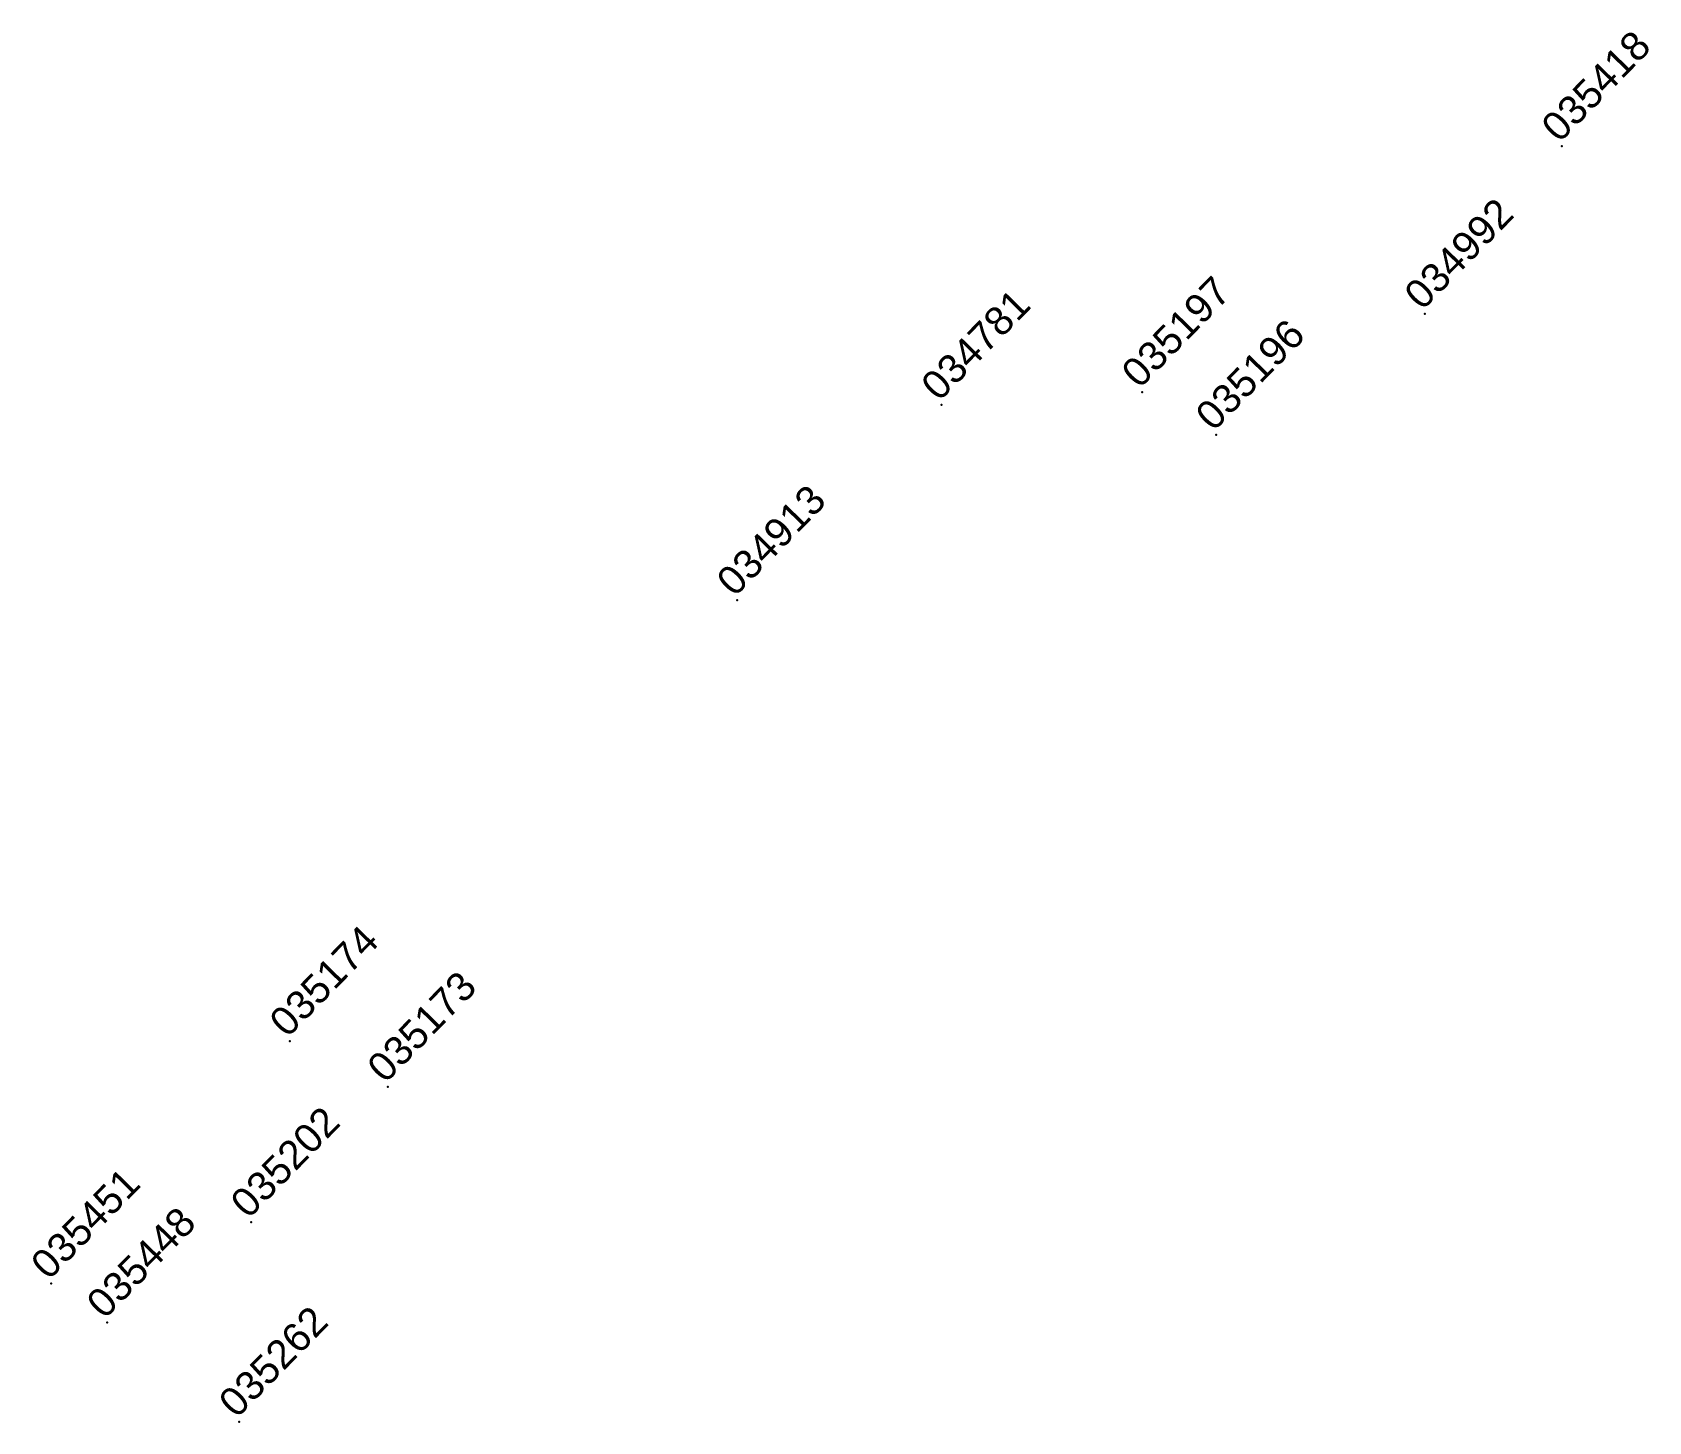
# Model space of a CAD drawing. Header units: millimetres. Extents: x 388988 to 390180, y 8701814 to 8703257.
# Drawn here: x 389553.41 to 389598.53, y 8702488.63 to 8702527.41 of the extents above; entities that cross this region are included whole.
import ezdxf

# ---------------------------------------------------------------- set-up
doc = ezdxf.new("R2010")
doc.units = ezdxf.units.MM
doc.styles.get("Standard").update_dxf_attribs({"font": 'arial.ttf'})

# ---------------------------------------------------------------- blocks, each defined once
blk = doc.blocks.new('Muestras')
blk.add_point((0, 0))
at = {"flags": 1}
for tag, p in [('Canal', (-0.35, 0.1)), ('Fecha', (1, 0.1)), ('Cota', (3.5, 0.1)), ('Azimut', (4.5, 0.1)), ('Angulo', (5.5, 0.1)), ('Alt.Muestra', (6.5, 0.1)), ('A.Labor', (8.5, 0.1)), ('Cobre', (9.5, 0.1)), ('Plomo', (10.5, 0.1)), ('Zinc', (11.5, 0.1)), ('Plata', (12.5, 0.1)), ('Oro', (13.5, 0.1)), ('Fierro', (14.5, 0.1)), ('Arsenico', (15.5, 0.1)), ('Antimonio', (16.5, 0.1)), ('Bismuto', (17.5, 0.1)), ('Volframio', (18.5, 0.1)), ('Niquel', (19.5, 0.1)), ('Cobalto', (20.5, 0.1)), ('OxidoDePlomo', (21.5, 0.1)), ('OxidoDeZinc', (22.5, 0.1)), ('Insoluble', (23.5, 0.1)), ('Muestra', (0.5, 0.1)), ('Este', (1.5, 0.1)), ('Norte', (2.5, 0.1)), ('A.Muestra', (7.5, 0.1))]:
    blk.add_attdef(tag, p, '', height=0.8, dxfattribs=at)
blk.add_attdef('ID', (0, 0.1), '', height=0.8)

msp = doc.modelspace()

# ---------------------------------------------------------------- block references
at = {"rotation": 45.63307303765198}
for p, values in [((389596.112, 8702524.237, 4028.734), {'ID': '035418'}), ((389592.284, 8702519.556, 4029.162), {'ID': '034992'}), ((389584.389, 8702517.373, 4029.162), {'ID': '035197'}), ((389578.794, 8702517.016, 4028.725), {'ID': '034781'}), ((389586.456, 8702516.179, 4029.162), {'ID': '035196'}), ((389573.085, 8702511.558, 4028.725), {'ID': '034913'}), ((389560.6, 8702499.253, 4029.162), {'ID': '035174'}), ((389563.33, 8702497.98, 4029.162), {'ID': '035173'}), ((389559.514, 8702494.198, 4029.162), {'ID': '035202'}), ((389553.938, 8702492.485, 4028.598), {'ID': '035451'}), ((389555.494, 8702491.395, 4028.598), {'ID': '035448'}), ((389559.184, 8702488.629, 4028.598), {'ID': '035262'})]:
    msp.add_blockref('Muestras', p, dxfattribs=at).add_auto_attribs(values)

doc.saveas('drawing.dxf')
